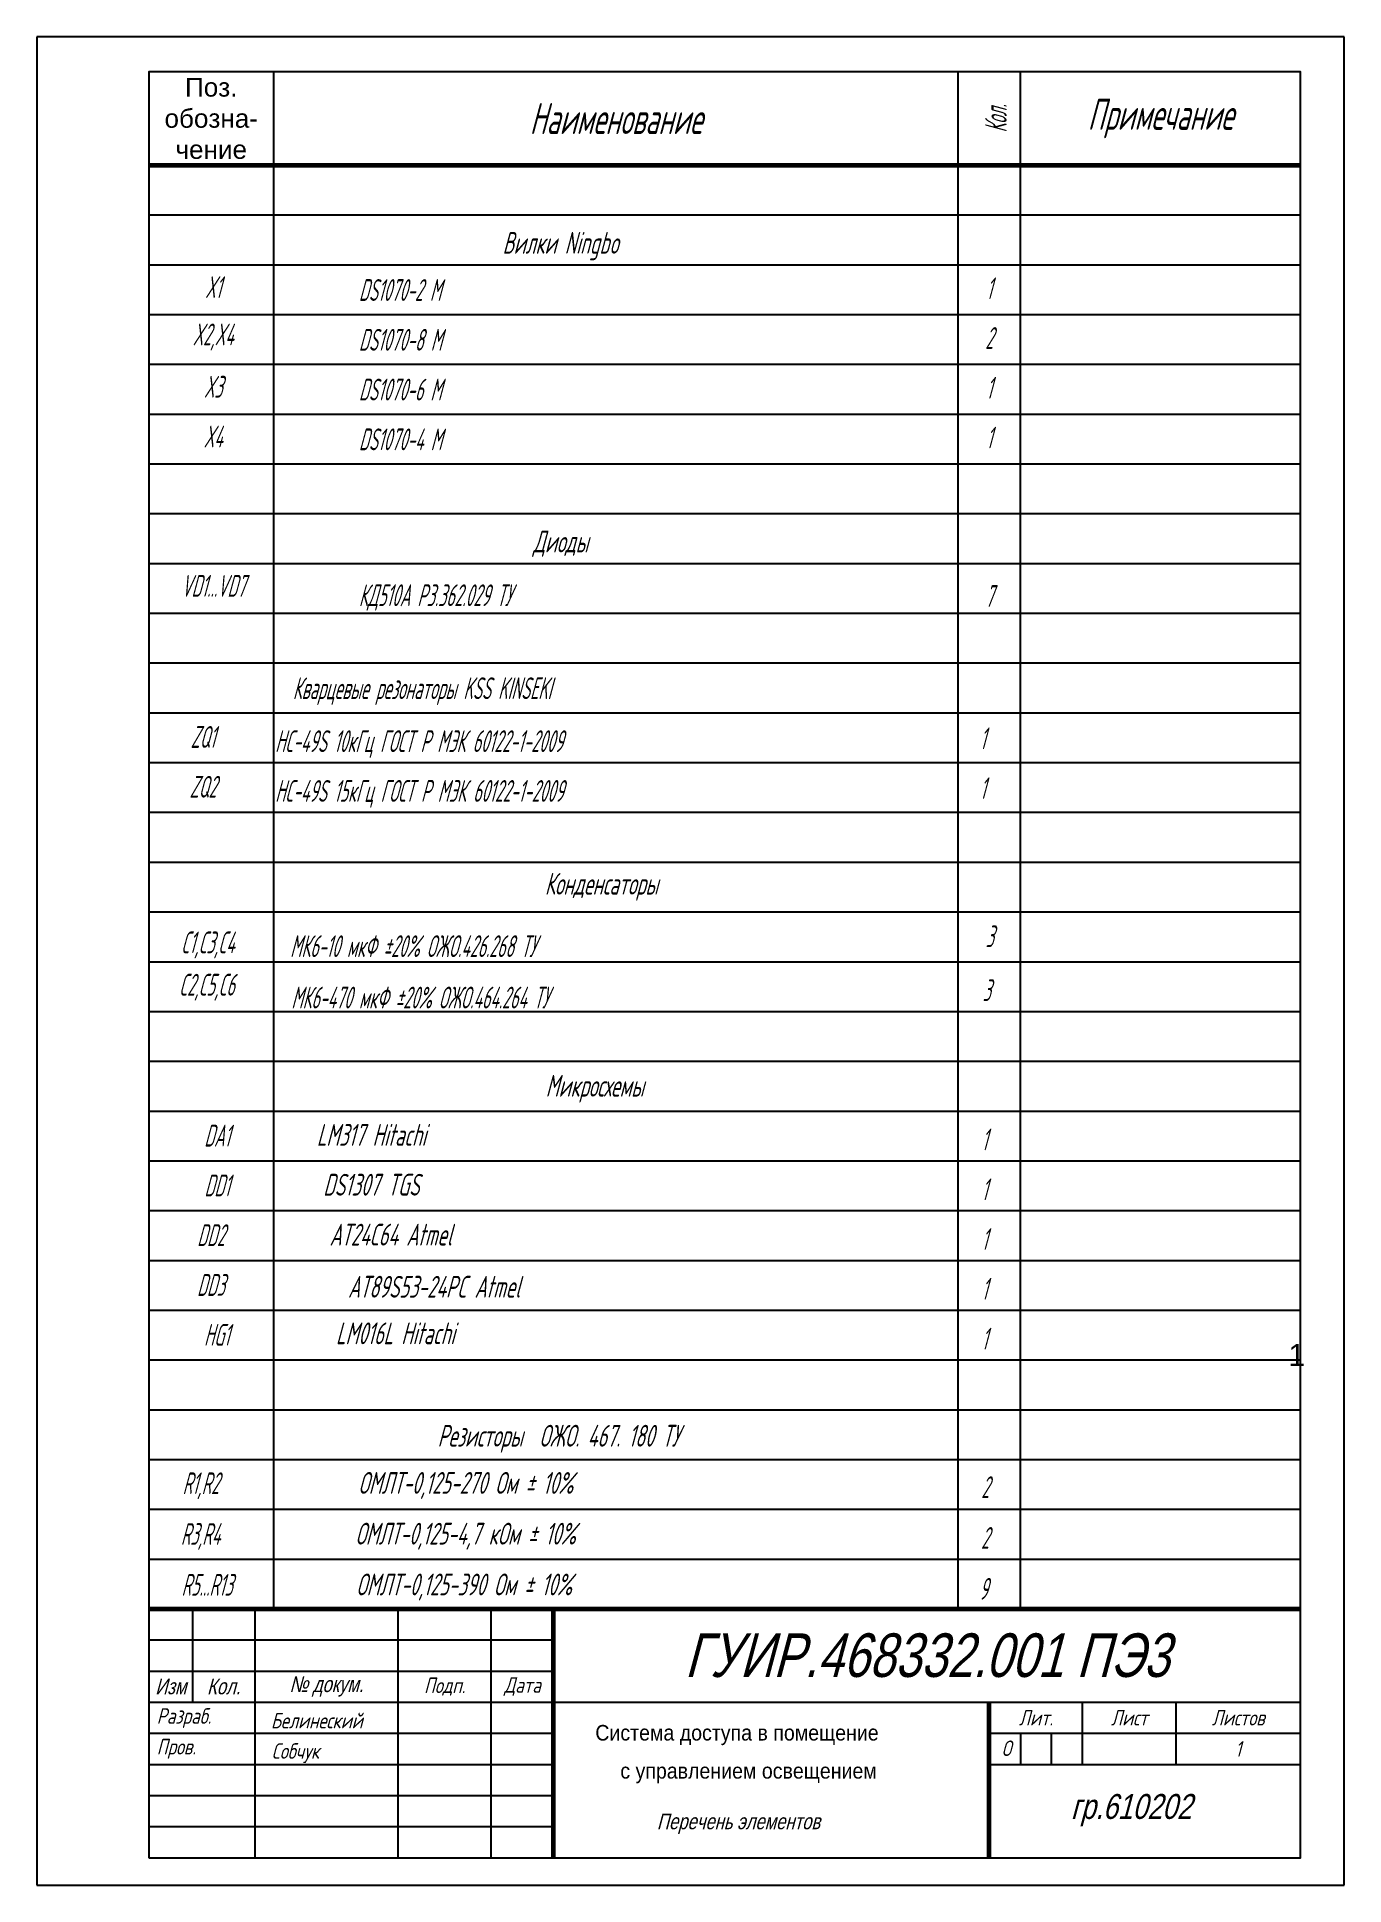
# Model space of a CAD drawing. Header units: millimetres. Extents: x 4478846 to 4492776, y 3796523 to 3799112.
# Drawn here: x 4488478.2 to 4488688.2, y 3797336 to 3797633 of the extents above; entities that cross this region are included whole.
import ezdxf
from ezdxf.enums import TextEntityAlignment as Align

# ---------------------------------------------------------------- set-up
doc = ezdxf.new("R2010")
doc.units = ezdxf.units.MM
doc.layers.get('0').update_dxf_attribs({"lineweight": 25})
doc.layers.add('Title', color=7, linetype='Continuous')
doc.layers.add('Текст', color=4, linetype='Continuous')
doc.styles.add('35', font='gostw.shx', dxfattribs={"width": 0.65, "oblique": 15, "height": 3.5})
doc.styles.add('5', font='gostw.shx', dxfattribs={"width": 0.75, "oblique": 15, "height": 5})
doc.styles.add('ESKD', font='standarteskd.shx', dxfattribs={"width": 0.8, "oblique": 15})
doc.styles.get("Standard").update_dxf_attribs({"font": 'arial.ttf'})
doc.styles.add('стиль1', font='romans.shx', dxfattribs={"width": 0.75, "oblique": 15, "height": 3.5})

msp = doc.modelspace()

# ---------------------------------------------------------------- texts
at = {"style": '35', "oblique": 15, "width": 0.75}
for s, p in [('Вилки Ningbo', (4488562.32967, 3797598.20198)), ('Диоды', (4488562.32967, 3797550.20198)), ('Конденсаторы', (4488568.88224, 3797495.20412)), ('Микросхемы', (4488567.81031, 3797462.7403)), ('LM317 Hitachi', (4488531.91708, 3797454.83711)), ('DS1307 TGS', (4488531.91708, 3797446.83711)), ('АТ24С64 Atmel', (4488535.04824, 3797438.81351)), ('АТ89S53-24PC Atmel', (4488542.00935, 3797430.44062)), ('LM016L Hitachi', (4488535.7662, 3797422.95385)), ('Резисторы  ОЖО. 467. 180 ТУ ', (4488562.68267, 3797406.49395)), ('ОМЛТ-0,125-270 Ом %%P 10%%%', (4488547.09315, 3797398.91382)), ('ОМЛТ-0,125-4,7 кОм %%P 10%%%', (4488547.05647, 3797390.75731)), ('ОМЛТ-0,125-390 Ом %%P 10%%%', (4488546.81805, 3797382.59278))]:
    msp.add_text(s, height=3.5, dxfattribs=at).set_placement(p, align=Align.CENTER)
at = {"color": 0, "width": 0.9}
for s, p in [('Система доступа в помещение', (4488567.91477, 3797359.265)), ('с управлением освещением', (4488571.9323, 3797353.14334))]:
    msp.add_text(s, height=2.5, dxfattribs=at).set_placement(p)
for s, insert, char_height, width, attachment_point, style in [('Наименование', (4488571.20332, 3797619.93186), 5, 110, 5, '5'), ('Примечание', (4488658.70332, 3797619.93186), 5, 45, 5, '5'), ('X1', (4488506.51082, 3797592.82646), 3.5, 20, 5, '35'), ('DS1070-2 M ', (4488529.91722, 3797594.12255), 3.5, 74.5336221, 1, '35'), ('1', (4488631.18468, 3797592.65929), 3.5, 10, 5, '35'), ('X2,X4', (4488506.51082, 3797584.82646), 3.5, 20, 5, '35'), ('DS1070-8 M', (4488529.91722, 3797586.12255), 3.5, 74.5336221, 1, '35'), ('2', (4488631.18468, 3797584.65929), 3.5, 10, 5, '35'), ('X3', (4488506.51082, 3797576.82646), 3.5, 20, 5, '35'), ('DS1070-6 M', (4488529.91722, 3797578.12255), 3.5, 74.5336221, 1, '35'), ('1', (4488631.18468, 3797576.65929), 3.5, 10, 5, '35'), ('X4', (4488506.51082, 3797568.82646), 3.5, 20, 5, '35'), ('DS1070-4 M', (4488529.91722, 3797570.12255), 3.5, 74.5336221, 1, '35'), ('1', (4488631.18468, 3797568.65929), 3.5, 10, 5, '35'), ('VD1...VD7', (4488506.51082, 3797544.82646), 3.5, 20, 5, '35'), ('КД510А Р3.362.029 ТУ', (4488529.91722, 3797545.06807), 3.5, 74.5336221, 1, '35'), ('7', (4488631.18468, 3797543.19385), 3.5, 10, 5, '35'), ('Кварцевые резонаторы KSS KINSEKI', (4488519.30828, 3797530.12514), 3.5, 111.3341484, 1, '35'), ('ZQ1', (4488504.86042, 3797520.54715), 3.5, 20, 5, '35'), (' НС-49S 10кГц ГОСТ Р МЭК 60122-1-2009', (4488515.29445, 3797521.61981), 3.5, 110.9088702, 1, '35'), ('1', (4488630.14907, 3797520.32493), 3.5, 10, 5, '35'), ('ZQ2', (4488504.86042, 3797512.54715), 3.5, 20, 5, '35'), (' НС-49S 15кГц ГОСТ Р МЭК 60122-1-2009', (4488515.29445, 3797513.61981), 3.5, 110.9088702, 1, '35'), ('1', (4488630.14907, 3797512.32493), 3.5, 10, 5, '35'), ('3', (4488631.25309, 3797488.50296), 3.5, 10, 5, '35'), ('C1,С3,С4', (4488505.63379, 3797487.12055), 3.5, 20, 5, '35'), ('C2,С5,С6', (4488505.47108, 3797480.32256), 3.5, 20, 5, '35'), ('3', (4488630.77449, 3797479.85345), 3.5, 10, 5, '35'), ('DA1', (4488507.14421, 3797456.47506), 3.5, 20, 5, '35'), ('1', (4488630.42985, 3797455.85651), 3.5, 10, 5, '35'), ('DD1', (4488507.14421, 3797448.47506), 3.5, 20, 5, '35'), ('1', (4488630.42985, 3797447.85651), 3.5, 10, 5, '35'), ('DD2', (4488506.14421, 3797440.47506), 3.5, 20, 5, '35'), ('1', (4488630.42985, 3797439.85651), 3.5, 10, 5, '35'), ('DD3', (4488506.14421, 3797432.47506), 3.5, 20, 5, '35'), ('1', (4488630.42985, 3797431.85651), 3.5, 10, 5, '35'), ('НG1', (4488507.0768, 3797424.46764), 3.5, 20, 5, '35'), ('1', (4488630.42985, 3797423.85651), 3.5, 10, 5, '35'), ('R1,R2', (4488504.51119, 3797400.20331), 3.5, 20, 5, '35'), ('2', (4488630.53816, 3797399.97886), 3.5, 10, 5, '35'), ('R3,R4', (4488504.47451, 3797392.0468), 3.5, 20, 5, '35'), ('2', (4488630.50147, 3797391.82235), 3.5, 10, 5, '35'), ('R5...R13', (4488505.52571, 3797384.28909), 3.5, 20, 5, '35'), ('9', (4488630.26306, 3797383.65782), 3.5, 10, 5, '35')]:
    msp.add_mtext(s, dxfattribs=dict(insert=insert, char_height=char_height, width=width, attachment_point=attachment_point, style=style))
at = {"insert": (4488632.27028, 3797619.93186), "char_height": 3.5, "width": 10, "attachment_point": 5, "rotation": 90, "style": '35'}
msp.add_mtext('Кол.', dxfattribs=at)
at = {"char_height": 3.5, "attachment_point": 1, "style": '35'}
for s, width, insert in [('МК6-10 мкФ %%P20% ОЖО.426.268 ТУ', 74.0476611, (4488518.86924, 3797488.67619)), ('МК6-470 мкФ %%P20% ОЖО.464.264 ТУ', 77.1767396, (4488519.06192, 3797480.4137))]:
    msp.add_mtext_dynamic_manual_height_columns(s, width=width, gutter_width=50, heights=[0], dxfattribs=dict(at, insert=insert))
at = {"color": 7, "insert": (4488644.31871, 3797350.66571), "char_height": 4, "attachment_point": 1, "style": 'ESKD'}
msp.add_mtext_dynamic_manual_height_columns('гр.610202', width=28.8781576, gutter_width=20, heights=[0], dxfattribs=at)
at = {"color": 0, "insert": (4488577.80711, 3797347.50295), "char_height": 2.5, "attachment_point": 1, "style": 'ESKD'}
msp.add_mtext_dynamic_manual_height_columns('Перечень элементов', width=52.599812, gutter_width=21.35697, heights=[0], dxfattribs=at)
at = {"layer": 'Title', "attachment_point": 5}
for s, insert, char_height, width in [('Поз.\\Pобозна-\\Pчение', (4488506.20332, 3797619.93186), 3, 20), ('1', (4488680.60279, 3797421.21905), 3.5, 10)]:
    msp.add_mtext(s, dxfattribs=dict(at, insert=insert, char_height=char_height, width=width))
at = {"layer": 'Title', "insert": (4488621.20332, 3797372.93186), "char_height": 7, "width": 120, "attachment_point": 5, "style": 'ESKD'}
msp.add_mtext('ГУИР.468332.001 ПЭ3', dxfattribs=at)
at = {"layer": 'Текст', "color": 7, "style": 'стиль1', "oblique": 15, "width": 0.75}
for s, p in [('Белинеский', (4488515.78783, 3797361.22)), ('Собчук', (4488515.9144, 3797356.32936))]:
    msp.add_text(s, height=2.5, dxfattribs=at).set_placement(p)
at = {"layer": 'Текст', "color": 7, "char_height": 2.5}
for s, insert, width, attachment_point, style in [('Изм', (4488499.70332, 3797367.93186), 7, 5, 'ESKD'), ('Кол.', (4488508.20332, 3797367.93186), 10, 5, 'ESKD'), ('{\\fArial|b0|i0|c204|p34;№} докум.', (4488524.70332, 3797367.93186), 23, 5, 'ESKD'), ('Подп.', (4488543.70332, 3797367.93186), 15, 5, 'стиль1'), ('Дата', (4488556.20332, 3797367.93186), 10, 5, 'стиль1'), (' Разраб.', (4488496.20332, 3797362.87218), 17, 4, 'стиль1'), ('Лит.', (4488638.70332, 3797362.93186), 15, 5, 'стиль1'), ('Лист', (4488653.70332, 3797362.93186), 15, 5, 'стиль1'), ('Листов', (4488671.20332, 3797362.93186), 20, 5, 'стиль1'), (' Пров.', (4488496.20332, 3797357.93186), 17, 4, 'стиль1'), ('О', (4488633.9519, 3797358.01795), 20, 5, 'стиль1'), ('1', (4488671.20332, 3797357.93186), 20, 5, 'стиль1')]:
    msp.add_mtext(s, dxfattribs=dict(at, insert=insert, width=width, attachment_point=attachment_point, style=style))

# ---------------------------------------------------------------- linework, layer by layer
for p, q in [((4488478.20543, 3797633.03985), (4488478.20543, 3797336.03985)), ((4488688.20543, 3797336.03985), (4488688.20543, 3797633.03985)), ((4488516.20332, 3797627.43186), (4488516.20332, 3797380.43186)), ((4488626.20332, 3797380.43186), (4488626.20332, 3797627.43186)), ((4488636.20332, 3797380.43186), (4488636.20332, 3797627.43186)), ((4488496.20332, 3797604.43186), (4488681.20332, 3797604.43186)), ((4488496.20332, 3797596.43186), (4488681.20332, 3797596.43186)), ((4488496.20332, 3797588.43186), (4488681.20332, 3797588.43186)), ((4488496.20332, 3797580.43186), (4488681.20332, 3797580.43186)), ((4488496.20332, 3797572.43186), (4488681.20332, 3797572.43186)), ((4488496.20332, 3797564.43186), (4488681.20332, 3797564.43186)), ((4488496.20332, 3797556.43186), (4488681.20332, 3797556.43186)), ((4488496.20332, 3797548.43186), (4488681.20332, 3797548.43186)), ((4488496.20332, 3797540.43186), (4488681.20332, 3797540.43186)), ((4488496.20332, 3797532.43186), (4488681.20332, 3797532.43186)), ((4488496.20332, 3797524.43186), (4488681.20332, 3797524.43186)), ((4488496.20332, 3797516.43186), (4488681.20332, 3797516.43186)), ((4488496.20332, 3797508.43186), (4488681.20332, 3797508.43186)), ((4488496.20332, 3797500.43186), (4488681.20332, 3797500.43186)), ((4488496.20332, 3797492.43186), (4488681.20332, 3797492.43186)), ((4488496.20332, 3797484.43186), (4488681.20332, 3797484.43186)), ((4488496.20332, 3797476.43186), (4488681.20332, 3797476.43186)), ((4488496.20332, 3797476.43186), (4488681.20332, 3797476.43186)), ((4488496.20332, 3797468.43186), (4488681.20332, 3797468.43186)), ((4488496.20332, 3797460.43186), (4488681.20332, 3797460.43186)), ((4488496.20332, 3797452.43186), (4488681.20332, 3797452.43186)), ((4488496.20332, 3797444.43186), (4488681.20332, 3797444.43186)), ((4488496.20332, 3797436.43186), (4488681.20332, 3797436.43186)), ((4488496.20332, 3797428.43186), (4488681.20332, 3797428.43186)), ((4488496.20332, 3797420.43186), (4488681.20332, 3797420.43186)), ((4488496.20332, 3797412.43186), (4488681.20332, 3797412.43186)), ((4488496.20332, 3797404.43186), (4488681.20332, 3797404.43186)), ((4488496.20332, 3797396.43186), (4488681.20332, 3797396.43186)), ((4488496.20332, 3797388.43186), (4488681.20332, 3797388.43186)), ((4488496.20332, 3797340.43186), (4488496.20332, 3797340.43186))]:
    msp.add_line(p, q)
at = {"lineweight": 60}
for p, q in [((4488496.20332, 3797612.43186), (4488681.20332, 3797612.43186)), ((4488496.20332, 3797380.43186), (4488681.20332, 3797380.43186)), ((4488561.20332, 3797340.43186), (4488561.20332, 3797380.43186)), ((4488631.20332, 3797340.43186), (4488631.20332, 3797365.43186))]:
    msp.add_line(p, q, dxfattribs=at)
msp.add_lwpolyline([(4488496.20332, 3797340.43186), (4488681.20332, 3797340.43186), (4488681.20332, 3797627.43186), (4488496.20332, 3797627.43186)], close=True)
at = {"layer": 'Title'}
for p, q in [((4488496.20332, 3797375.43186), (4488561.20332, 3797375.43186)), ((4488496.20332, 3797350.43186), (4488561.20332, 3797350.43186)), ((4488496.20332, 3797345.43186), (4488561.20332, 3797345.43186))]:
    msp.add_line(p, q, dxfattribs=at)
at = {"layer": 'Текст', "color": 7, "true_color": 0xffffff}
for p, q in [((4488688.20543, 3797633.03985), (4488478.20543, 3797633.03985)), ((4488478.20543, 3797336.03985), (4488688.20543, 3797336.03985))]:
    msp.add_line(p, q, dxfattribs=at)
at = {"layer": 'Текст', "color": 7}
for p, q in [((4488503.20332, 3797380.43186), (4488503.20332, 3797365.43186)), ((4488513.20332, 3797380.43186), (4488513.20332, 3797340.43186)), ((4488536.20332, 3797380.43186), (4488536.20332, 3797340.43186)), ((4488551.20332, 3797340.43186), (4488551.20332, 3797380.43186)), ((4488496.20332, 3797370.43186), (4488561.20332, 3797370.43186)), ((4488496.20332, 3797365.43186), (4488681.20332, 3797365.43186)), ((4488646.20332, 3797355.43186), (4488646.20332, 3797365.43186)), ((4488661.20332, 3797365.43186), (4488661.20332, 3797355.43186)), ((4488496.20332, 3797360.43186), (4488561.20332, 3797360.43186)), ((4488631.20332, 3797360.43186), (4488681.20332, 3797360.43186)), ((4488636.20332, 3797360.43186), (4488636.20332, 3797355.43186)), ((4488641.20332, 3797355.43186), (4488641.20332, 3797360.43186)), ((4488496.20332, 3797355.43186), (4488561.20332, 3797355.43186)), ((4488631.20332, 3797355.43186), (4488681.20332, 3797355.43186))]:
    msp.add_line(p, q, dxfattribs=at)

msp.set_redraw_order([(e.dxf.handle, doc.entitydb.next_handle()) for e in msp.query("TEXT MTEXT ATTDEF DIMENSION ARC_DIMENSION")])  # texts and dimensions are drawn at this point

doc.saveas('drawing.dxf')
